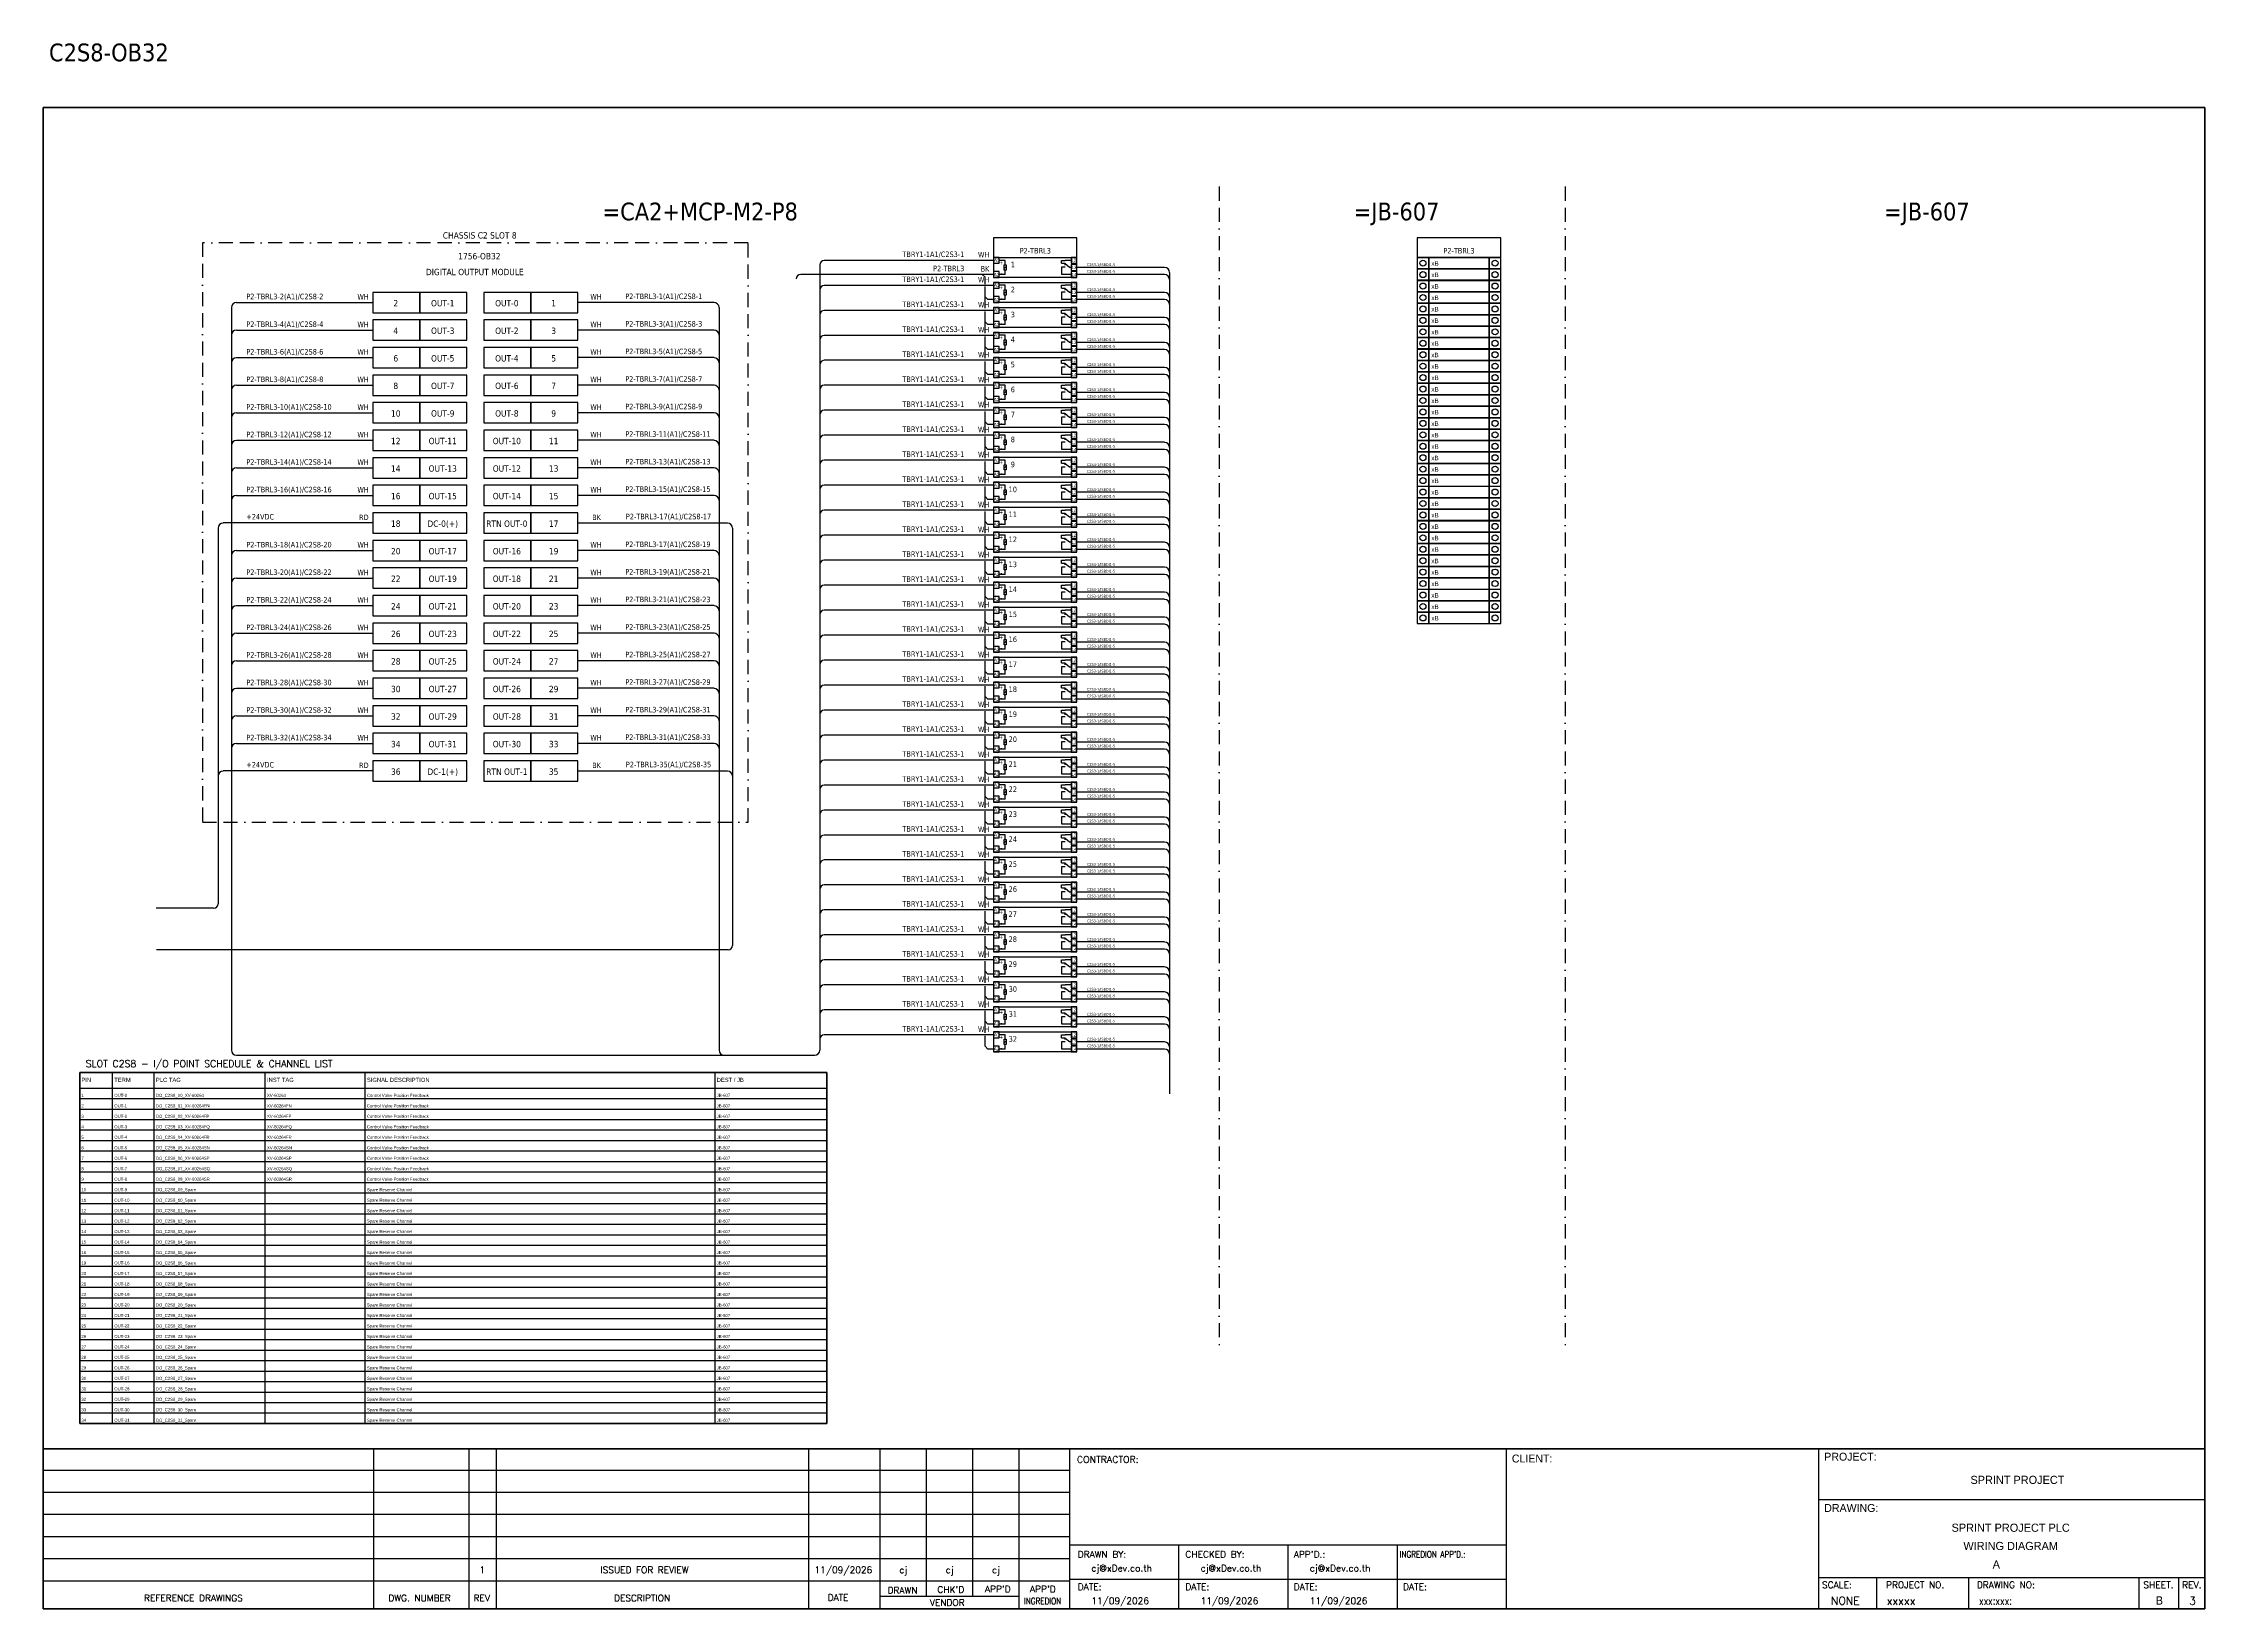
# Model space of a CAD drawing. Header units: millimetres. Extents: x 0 to 54213, y -3004 to 2820.
# Drawn here: x 33546 to 37440, y -3004 to -184 of the extents above; entities that cross this region are included whole.
import ezdxf
from ezdxf.enums import TextEntityAlignment as Align

# ---------------------------------------------------------------- set-up
doc = ezdxf.new("R2010")
doc.units = ezdxf.units.MM
doc.linetypes.add('BORDERX2', pattern=[88.9, 25.4, -12.7, 25.4, -12.7, 0, -12.7])
for name, color, linetype in [('GT_1', 9, 'Continuous'), ('HELPPOINT', 7, 'Continuous'), ('MEMBER', 7, 'Continuous'), ('x01001-FrameArea', 2, 'BORDERX2')]:
    doc.layers.add(name, color=color, linetype=linetype)
doc.layers.add('IE-EQUIP', color=253, linetype='Continuous', lineweight=25)
doc.layers.add('IE-WIRE', color=7, linetype='Continuous', lineweight=25)
doc.styles.add('HTX11', font='O8111901')
doc.styles.add('ROMANS', font='romans.shx', dxfattribs={"width": 0.85, "height": 25})
doc.styles.get("Standard").update_dxf_attribs({"font": 'arial.ttf'})
doc.styles.add('Tahoma', font='')
doc.styles.get('Tahoma').set_extended_font_data('Tahoma')

# ---------------------------------------------------------------- blocks, each defined once
blk = doc.blocks.new('xTermSingleLayer7')
at = {"color": 7, "ltscale": 25.4}
for points in [[(0, -537), (537, -537), (537, 0), (0, 0)], [(537, -537), (3378, -537), (3378, 0), (537, 0)], [(3378, -537), (3915, -537), (3915, 0), (3378, 0)]]:
    blk.add_lwpolyline(points, close=True, dxfattribs=at)
for centre in [(268, -268), (3647, -268)]:
    blk.add_circle(centre, 141, dxfattribs=at)
blk.add_attdef('TERMINAL_B', (661, -387), '', height=212)
blk = doc.blocks.new('xRY-SPDT-12')
at = {"color": 1, "ltscale": 25.4}
for p, q in [((0, 0), (0, -10.5)), ((10.4, 0), (0, 0)), ((0, 0), (150.3, 0)), ((0, 0), (0, -36)), ((10.4, -10.5), (10.4, 0)), ((140, 0), (140, -10.5)), ((150.3, 0), (140, 0)), ((150.3, -36), (150.3, 0)), ((150.3, -10.5), (150.3, 0)), ((150.3, -36), (150.3, 0)), ((0, -10.5), (10.4, -10.5)), ((0, -25.5), (0, -36)), ((10.4, -25.5), (0, -25.5)), ((0, -36), (10.4, -36)), ((150.3, -36), (0, -36)), ((20.7, -5.2), (10.4, -5.2)), ((10.4, -36), (10.4, -25.5)), ((20.7, -30.8), (10.4, -30.8)), ((22.8, -16.3), (19.4, -19.7)), ((20.7, -13.3), (20.7, -5.2)), ((20.7, -30.8), (20.7, -22.7)), ((122.2, -10.4), (122.2, -5.2)), ((122.2, -5.2), (128.9, -5.2)), ((122.2, -10.4), (128.9, -10.4)), ((123.2, -30.8), (123.2, -17)), ((123.2, -17), (128.9, -17)), ((140, -30.8), (123.2, -30.8)), ((140, -5.2), (128.9, -5.2)), ((128.9, -13.8), (128.9, -10.4)), ((136.9, -18), (128.9, -11.6)), ((140, -18), (136.9, -18)), ((140, -10.5), (150.3, -10.5)), ((140, -12.8), (140, -23.3)), ((150.3, -12.8), (140, -12.8)), ((140, -23.3), (150.3, -23.3)), ((140, -25.5), (140, -36)), ((150.3, -25.5), (140, -25.5)), ((140, -36), (150.3, -36)), ((150.3, -23.3), (150.3, -12.8)), ((150.3, -36), (150.3, -25.5))]:
    blk.add_line(p, q, dxfattribs=at)
blk.add_lwpolyline([(22.8, -22.7), (19.4, -22.7), (19.4, -13.3), (22.8, -13.3)], close=True, dxfattribs=at)
at = {"color": 1}
for s, p in [('A2', (5.4, -30.9)), ('A1', (5.8, -5)), ('12', (144.4, -5.3)), ('13', (144.8, -17.9)), ('14', (145, -30.8))]:
    blk.add_text(s, height=5.91, dxfattribs=at).set_placement(p, align=Align.MIDDLE_CENTER)
at = {"color": 1, "style": 'Tahoma'}
for s, p in [('+', (13.9, -9.3)), ('+', (13.9, -9.3)), ('-', (13.9, -28.2))]:
    blk.add_text(s, height=6.84, dxfattribs=at).set_placement(p, align=Align.MIDDLE_CENTER)
blk = doc.blocks.new('*U63')
at = {"layer": 'x01001-FrameArea'}
blk.add_blockref('xRY-SPDT-12', (-75.2, 18), dxfattribs=at)
blk = doc.blocks.new('*U62')
at = {"layer": 'x01001-FrameArea', "color": 0, "linetype": 'ByBlock', "lineweight": -2, "transparency": 16777216}
for p in [(0, 0), (0, -45), (0, -90), (0, -135), (0, -180), (0, -225), (0, -270), (0, -315), (0, -360), (0, -405), (0, -450), (0, -495), (0, -540), (0, -585), (0, -630), (0, -675), (0, -720), (0, -765), (0, -810), (0, -855), (0, -900), (0, -945), (0, -990), (0, -1035), (0, -1080), (0, -1125), (0, -1170), (0, -1215), (0, -1260), (0, -1305), (0, -1350), (0, -1395)]:
    blk.add_blockref('*U63', p, dxfattribs=at)
blk = doc.blocks.new('*U66')
at = {"color": 4, "style": 'Tahoma'}
for s, height, p in [('TBRY1-1A1/C2S3-1', 9.949, (36.2, -4.1)), ('WH', 9.95, (81.3, -4.8))]:
    blk.add_text(s, height=height, dxfattribs=at).set_placement(p, align=Align.RIGHT)
blk = doc.blocks.new('*U65')
at = {"layer": 'x01001-FrameArea', "color": 0, "linetype": 'ByBlock', "lineweight": -2, "transparency": 16777216}
for p in [(0, 0), (0, -45), (0, -90), (0, -135), (0, -180), (0, -225), (0, -270), (0, -315), (0, -360), (0, -405), (0, -450), (0, -495), (0, -540), (0, -585), (0, -630), (0, -675), (0, -720), (0, -765), (0, -810), (0, -855), (0, -900), (0, -945), (0, -990), (0, -1035), (0, -1080), (0, -1125), (0, -1170), (0, -1215), (0, -1260), (0, -1305), (0, -1350), (0, -1395)]:
    blk.add_blockref('*U66', p, dxfattribs=at)
blk = doc.blocks.new('*U68')
at = {"layer": 'IE-WIRE', "color": 4, "ltscale": 25.4}
for p, q in [((74.2, 7.2), (-83.4, 7.2)), ((74.2, -5.6), (-83.4, -5.6))]:
    blk.add_line(p, q, dxfattribs=at)
for centre in [(74.2, -2), (74.2, -14.8)]:
    blk.add_arc(centre, 9.17, 0, 90, dxfattribs=at)
at = {"color": 4, "style": 'Tahoma'}
for p in [(-65.4, 9.6), (-65.4, -2.4)]:
    blk.add_text('C2S3-1/ISBDI1-5', height=4.974, dxfattribs=at).set_placement(p)
blk = doc.blocks.new('*U67')
at = {"layer": 'x01001-FrameArea', "color": 0, "linetype": 'ByBlock', "lineweight": -2, "transparency": 16777216}
for p in [(0, 0), (0, -45), (0, -90), (0, -135), (0, -180), (0, -225), (0, -270), (0, -315), (0, -360), (0, -405), (0, -450), (0, -495), (0, -540), (0, -585), (0, -630), (0, -675), (0, -720), (0, -765), (0, -810), (0, -855), (0, -900), (0, -945), (0, -990), (0, -1035), (0, -1080), (0, -1125), (0, -1170), (0, -1215), (0, -1260), (0, -1305), (0, -1350), (0, -1395)]:
    blk.add_blockref('*U68', p, dxfattribs=at)

msp = doc.modelspace()

# ---------------------------------------------------------------- linework, layer by layer
for p, q in [((35237.7, -601), (35242.7, -606)), ((35242.7, -618.5), (35242.7, -606)), ((35242.7, -661.7), (35242.7, -622.5)), ((35247.7, -646), (35242.7, -641)), ((35258.1, -646), (35247.7, -646)), ((35242.7, -706.7), (35242.7, -667.5)), ((35247.7, -691), (35242.7, -686)), ((35258.1, -691), (35247.7, -691)), ((35242.7, -751.7), (35242.7, -712.5)), ((35247.7, -736), (35242.7, -731)), ((35258.1, -736), (35247.7, -736)), ((35242.7, -796.7), (35242.7, -757.5)), ((35247.7, -781), (35242.7, -776)), ((35242.7, -841.7), (35242.7, -802.5)), ((35258.1, -781), (35247.7, -781)), ((35247.7, -826), (35242.7, -821)), ((35242.7, -886.7), (35242.7, -847.5)), ((35258.1, -826), (35247.7, -826)), ((35247.7, -871), (35242.7, -866)), ((35242.7, -931.7), (35242.7, -892.5)), ((35258.1, -871), (35247.7, -871)), ((35247.7, -916), (35242.7, -911)), ((35258.1, -916), (35247.7, -916)), ((35242.7, -976.7), (35242.7, -937.5)), ((35247.7, -961), (35242.7, -956)), ((35258.1, -961), (35247.7, -961)), ((35242.7, -1021.7), (35242.7, -982.5)), ((35247.7, -1006), (35242.7, -1001)), ((35258.1, -1006), (35247.7, -1006)), ((35242.7, -1066.7), (35242.7, -1027.5)), ((35247.7, -1051), (35242.7, -1046)), ((35258.1, -1051), (35247.7, -1051)), ((35242.7, -1111.7), (35242.7, -1072.5)), ((35247.7, -1096), (35242.7, -1091)), ((35242.7, -1156.7), (35242.7, -1117.5)), ((35258.1, -1096), (35247.7, -1096)), ((35247.7, -1141), (35242.7, -1136)), ((35242.7, -1201.7), (35242.7, -1162.5)), ((35258.1, -1141), (35247.7, -1141)), ((35247.7, -1186), (35242.7, -1181)), ((35258.1, -1186), (35247.7, -1186)), ((35242.7, -1246.7), (35242.7, -1207.5)), ((35247.7, -1231), (35242.7, -1226)), ((35258.1, -1231), (35247.7, -1231)), ((35242.7, -1291.7), (35242.7, -1252.5)), ((35247.7, -1276), (35242.7, -1271)), ((35258.1, -1276), (35247.7, -1276)), ((35242.7, -1336.7), (35242.7, -1297.5)), ((35247.7, -1321), (35242.7, -1316)), ((35258.1, -1321), (35247.7, -1321)), ((35242.7, -1381.7), (35242.7, -1342.5)), ((35247.7, -1366), (35242.7, -1361)), ((35242.7, -1426.7), (35242.7, -1387.5)), ((35258.1, -1366), (35247.7, -1366)), ((35247.7, -1411), (35242.7, -1406)), ((35242.7, -1471.7), (35242.7, -1432.5)), ((35258.1, -1411), (35247.7, -1411)), ((35247.7, -1456), (35242.7, -1451)), ((35242.7, -1516.7), (35242.7, -1477.5)), ((35258.1, -1456), (35247.7, -1456)), ((35247.7, -1501), (35242.7, -1496)), ((35258.1, -1501), (35247.7, -1501)), ((35242.7, -1561.7), (35242.7, -1522.5)), ((35247.7, -1546), (35242.7, -1541)), ((35258.1, -1546), (35247.7, -1546)), ((35242.7, -1606.7), (35242.7, -1567.5)), ((35247.7, -1591), (35242.7, -1586)), ((35258.1, -1591), (35247.7, -1591)), ((35242.7, -1651.7), (35242.7, -1612.5)), ((35247.7, -1636), (35242.7, -1631)), ((35242.7, -1696.7), (35242.7, -1657.5)), ((35258.1, -1636), (35247.7, -1636)), ((35247.7, -1681), (35242.7, -1676)), ((35242.7, -1741.7), (35242.7, -1702.5)), ((35258.1, -1681), (35247.7, -1681)), ((35247.7, -1726), (35242.7, -1721)), ((35242.7, -1786.7), (35242.7, -1747.5)), ((35258.1, -1726), (35247.7, -1726)), ((35247.7, -1771), (35242.7, -1766)), ((35258.1, -1771), (35247.7, -1771)), ((35242.7, -1831.7), (35242.7, -1792.5)), ((35247.7, -1816), (35242.7, -1811)), ((35258.1, -1816), (35247.7, -1816)), ((35242.7, -1876.7), (35242.7, -1837.5)), ((35247.7, -1861), (35242.7, -1856)), ((35258.1, -1861), (35247.7, -1861)), ((35242.7, -1921.7), (35242.7, -1882.5)), ((35247.7, -1906), (35242.7, -1901)), ((35258.1, -1906), (35247.7, -1906)), ((35242.7, -1966.7), (35242.7, -1927.5)), ((35247.7, -1951), (35242.7, -1946)), ((35242.7, -1991), (35242.7, -1972.5)), ((35258.1, -1951), (35247.7, -1951)), ((35247.7, -1996), (35242.7, -1991)), ((35258.1, -1996), (35247.7, -1996))]:
    msp.add_line(p, q)
at = {"color": 1, "ltscale": 25.4}
for p, q in [((34139.8, -1048.5), (33870.4, -1048.5)), ((33861.3, -1057.7), (33861.3, -1734.2))]:
    msp.add_line(p, q, dxfattribs=at)
at = {"color": 7}
for p, q in [((33671.4, -2670.4), (33671.4, -2038.3)), ((33746.4, -2670.4), (33746.4, -2038.3)), ((33946.4, -2670.4), (33946.4, -2038.3)), ((34126.4, -2670.4), (34126.4, -2038.3)), ((34756.4, -2670.4), (34756.4, -2038.3)), ((33612.1, -2066.3), (34957.9, -2066.3))]:
    msp.add_line(p, q, dxfattribs=at)
at = {"color": 8}
for p, q in [((33612.1, -2085.2), (34957.9, -2085.2)), ((33612.1, -2104.1), (34957.9, -2104.1)), ((33612.1, -2122.9), (34957.9, -2122.9)), ((33612.1, -2141.8), (34957.9, -2141.8)), ((33612.1, -2160.7), (34957.9, -2160.7)), ((33612.1, -2179.6), (34957.9, -2179.6)), ((33612.1, -2198.5), (34957.9, -2198.5)), ((33612.1, -2217.3), (34957.9, -2217.3)), ((33612.1, -2236.2), (34957.9, -2236.2)), ((33612.1, -2255.1), (34957.9, -2255.1)), ((33612.1, -2274), (34957.9, -2274)), ((33612.1, -2292.9), (34957.9, -2292.9)), ((33612.1, -2311.7), (34957.9, -2311.7)), ((33612.1, -2330.6), (34957.9, -2330.6)), ((33612.1, -2349.5), (34957.9, -2349.5)), ((33612.1, -2368.4), (34957.9, -2368.4)), ((33612.1, -2387.2), (34957.9, -2387.2)), ((33612.1, -2406.1), (34957.9, -2406.1)), ((33612.1, -2425), (34957.9, -2425)), ((33612.1, -2443.9), (34957.9, -2443.9)), ((33612.1, -2462.8), (34957.9, -2462.8)), ((33612.1, -2481.6), (34957.9, -2481.6)), ((33612.1, -2500.5), (34957.9, -2500.5)), ((33612.1, -2519.4), (34957.9, -2519.4)), ((33612.1, -2538.3), (34957.9, -2538.3)), ((33612.1, -2557.1), (34957.9, -2557.1)), ((33612.1, -2576), (34957.9, -2576)), ((33612.1, -2594.9), (34957.9, -2594.9)), ((33612.1, -2613.8), (34957.9, -2613.8)), ((33612.1, -2632.7), (34957.9, -2632.7)), ((33612.1, -2651.5), (34957.9, -2651.5))]:
    msp.add_line(p, q, dxfattribs=at)
at = {"color": 4}
for p, q in [((36848.7, -2948.1), (36848.7, -3004.2)), ((37014, -2948.1), (37014, -3004.2))]:
    msp.add_line(p, q, dxfattribs=at)
at = {"color": 4, "ltscale": 0.5}
for p, q in [((37321.1, -2948.1), (37321.1, -3004.2)), ((37321.1, -2948.1), (37321.1, -3004.2)), ((37392.3, -2948.1), (37392.3, -3004.2)), ((37392.3, -2948.1), (37392.3, -3004.2))]:
    msp.add_line(p, q, dxfattribs=at)
at = {"color": 4, "ltscale": 25.4}
for points in [[(35258.1, -570.2), (35408.4, -570.2), (35408.4, -535), (35258.1, -535)], [(36021.3, -570.2), (36171.6, -570.2), (36171.6, -535), (36021.3, -535)]]:
    msp.add_lwpolyline(points, close=True, dxfattribs=at)
msp.add_lwpolyline([(33612.1, -2038.3), (34957.9, -2038.3), (34957.9, -2670.4), (33612.1, -2670.4)], close=True)
at = {"color": 7}
msp.add_lwpolyline([(33612.1, -2670.4), (34957.9, -2670.4), (34957.9, -2038.3), (33612.1, -2038.3), (33612.1, -2670.4)], dxfattribs=at)
at = {"color": 1, "ltscale": 25.4}
msp.add_arc((33870.4, -1057.7), 9.14, 90, 180, dxfattribs=at)
at = {"layer": 'GT_1', "color": 4}
for p, q in [((34141.8, -3004.2), (34141.8, -2716.1)), ((34313.7, -3004.2), (34313.7, -2716.1)), ((34362.9, -3004.2), (34362.9, -2716.1)), ((34925.5, -3004.2), (34925.5, -2716.1)), ((35053.8, -3004.2), (35053.8, -2716.1)), ((35137.4, -2982.4), (35137.4, -2716.1)), ((35220.9, -2982.4), (35220.9, -2716)), ((35304.2, -3004.2), (35304.2, -2716.1)), ((35395.2, -3004.2), (35395.2, -2716.1)), ((36182.2, -3004.2), (36182.2, -2716.1)), ((36744.5, -3004.2), (36744.5, -2716.1)), ((36744.5, -3004.2), (36744.5, -2716.1)), ((36744.5, -3004.2), (36744.5, -2716.1)), ((35395.2, -2754.9), (33546.4, -2754.9)), ((35395.2, -2794.7), (33546.4, -2794.7)), ((35395.2, -2834.6), (33546.4, -2834.6)), ((35395.2, -2874.6), (33546.4, -2874.6)), ((35395.2, -2914.5), (33546.4, -2914.5)), ((36182.2, -2889.9), (35395.2, -2889.9)), ((35592, -3004.2), (35592, -2889.9)), ((35788.7, -3004.2), (35788.7, -2889.9)), ((35985.5, -3004.2), (35985.5, -2889.9)), ((35395.1, -2954.4), (33546.4, -2954.4)), ((36182.2, -2951.3), (35395.2, -2951.3)), ((36744.5, -2948.1), (37439.7, -2948.1)), ((35304.2, -2982.4), (35053.8, -2982.4))]:
    msp.add_line(p, q, dxfattribs=at)
at = {"layer": 'HELPPOINT', "color": 4, "lineweight": 35}
for p, q in [((33546.4, -3004.2), (33546.4, -300)), ((33546.4, -300), (37439.7, -300)), ((33546.4, -3004.2), (33546.4, -300)), ((33546.4, -300), (37439.7, -300)), ((37439.7, -300), (37439.7, -3004.2)), ((37439.7, -300), (37439.7, -3004.2)), ((37439.7, -3004.2), (33546.4, -3004.2)), ((37439.7, -3004.2), (33546.4, -3004.2))]:
    msp.add_line(p, q, dxfattribs=at)
at = {"layer": 'HELPPOINT', "color": 4}
for p, q in [((36744.5, -2807.6), (37439.7, -2807.6)), ((36744.5, -2807.6), (37439.7, -2807.6)), ((36744.5, -2948.1), (37439.7, -2948.1))]:
    msp.add_line(p, q, dxfattribs=at)
at = {"layer": 'IE-EQUIP', "linetype": 'Continuous', "ltscale": 25.4}
for points in [[(34139.8, -669.8), (34224.5, -669.8), (34224.5, -633.1), (34139.8, -633.1)], [(34224.5, -669.8), (34309.1, -669.8), (34309.1, -633.1), (34224.5, -633.1)], [(34340, -669.8), (34424.6, -669.8), (34424.6, -633.1), (34340, -633.1)], [(34424.6, -669.8), (34509.3, -669.8), (34509.3, -633.1), (34424.6, -633.1)], [(34139.8, -719.4), (34224.5, -719.4), (34224.5, -682.7), (34139.8, -682.7)], [(34224.5, -719.4), (34309.1, -719.4), (34309.1, -682.7), (34224.5, -682.7)], [(34340, -719.4), (34424.6, -719.4), (34424.6, -682.7), (34340, -682.7)], [(34424.6, -719.4), (34509.3, -719.4), (34509.3, -682.7), (34424.6, -682.7)], [(34139.8, -769.1), (34224.5, -769.1), (34224.5, -732.4), (34139.8, -732.4)], [(34224.5, -769.1), (34309.1, -769.1), (34309.1, -732.4), (34224.5, -732.4)], [(34340, -769.1), (34424.6, -769.1), (34424.6, -732.4), (34340, -732.4)], [(34424.6, -769.1), (34509.3, -769.1), (34509.3, -732.4), (34424.6, -732.4)], [(34139.8, -818.7), (34224.5, -818.7), (34224.5, -782), (34139.8, -782)], [(34224.5, -818.7), (34309.1, -818.7), (34309.1, -782), (34224.5, -782)], [(34340, -818.7), (34424.6, -818.7), (34424.6, -782), (34340, -782)], [(34424.6, -818.7), (34509.3, -818.7), (34509.3, -782), (34424.6, -782)], [(34139.8, -868.3), (34224.5, -868.3), (34224.5, -831.6), (34139.8, -831.6)], [(34224.5, -868.3), (34309.1, -868.3), (34309.1, -831.6), (34224.5, -831.6)], [(34340, -868.3), (34424.6, -868.3), (34424.6, -831.6), (34340, -831.6)], [(34424.6, -868.3), (34509.3, -868.3), (34509.3, -831.6), (34424.6, -831.6)], [(34139.8, -918), (34224.5, -918), (34224.5, -881.3), (34139.8, -881.3)], [(34224.5, -918), (34309.1, -918), (34309.1, -881.3), (34224.5, -881.3)], [(34340, -918), (34424.6, -918), (34424.6, -881.3), (34340, -881.3)], [(34424.6, -918), (34509.3, -918), (34509.3, -881.3), (34424.6, -881.3)], [(34139.8, -967.6), (34224.5, -967.6), (34224.5, -930.9), (34139.8, -930.9)], [(34224.5, -967.6), (34309.1, -967.6), (34309.1, -930.9), (34224.5, -930.9)], [(34340, -967.6), (34424.6, -967.6), (34424.6, -930.9), (34340, -930.9)], [(34424.6, -967.6), (34509.3, -967.6), (34509.3, -930.9), (34424.6, -930.9)], [(34139.8, -1017.2), (34224.5, -1017.2), (34224.5, -980.5), (34139.8, -980.5)], [(34224.5, -1017.2), (34309.1, -1017.2), (34309.1, -980.5), (34224.5, -980.5)], [(34340, -1017.2), (34424.6, -1017.2), (34424.6, -980.5), (34340, -980.5)], [(34424.6, -1017.2), (34509.3, -1017.2), (34509.3, -980.5), (34424.6, -980.5)], [(34139.8, -1066.9), (34224.5, -1066.9), (34224.5, -1030.2), (34139.8, -1030.2)], [(34224.5, -1066.9), (34309.1, -1066.9), (34309.1, -1030.2), (34224.5, -1030.2)], [(34340, -1066.9), (34424.6, -1066.9), (34424.6, -1030.2), (34340, -1030.2)], [(34424.6, -1066.9), (34509.3, -1066.9), (34509.3, -1030.2), (34424.6, -1030.2)], [(34139.8, -1116.5), (34224.5, -1116.5), (34224.5, -1079.8), (34139.8, -1079.8)], [(34224.5, -1116.5), (34309.1, -1116.5), (34309.1, -1079.8), (34224.5, -1079.8)], [(34340, -1116.5), (34424.6, -1116.5), (34424.6, -1079.8), (34340, -1079.8)], [(34424.6, -1116.5), (34509.3, -1116.5), (34509.3, -1079.8), (34424.6, -1079.8)], [(34139.8, -1166.1), (34224.5, -1166.1), (34224.5, -1129.4), (34139.8, -1129.4)], [(34224.5, -1166.1), (34309.1, -1166.1), (34309.1, -1129.4), (34224.5, -1129.4)], [(34340, -1166.1), (34424.6, -1166.1), (34424.6, -1129.4), (34340, -1129.4)], [(34424.6, -1166.1), (34509.3, -1166.1), (34509.3, -1129.4), (34424.6, -1129.4)], [(34139.8, -1215.8), (34224.5, -1215.8), (34224.5, -1179.1), (34139.8, -1179.1)], [(34224.5, -1215.8), (34309.1, -1215.8), (34309.1, -1179.1), (34224.5, -1179.1)], [(34340, -1215.8), (34424.6, -1215.8), (34424.6, -1179.1), (34340, -1179.1)], [(34424.6, -1215.8), (34509.3, -1215.8), (34509.3, -1179.1), (34424.6, -1179.1)], [(34139.8, -1265.4), (34224.5, -1265.4), (34224.5, -1228.7), (34139.8, -1228.7)], [(34224.5, -1265.4), (34309.1, -1265.4), (34309.1, -1228.7), (34224.5, -1228.7)], [(34340, -1265.4), (34424.6, -1265.4), (34424.6, -1228.7), (34340, -1228.7)], [(34424.6, -1265.4), (34509.3, -1265.4), (34509.3, -1228.7), (34424.6, -1228.7)], [(34139.8, -1315), (34224.5, -1315), (34224.5, -1278.3), (34139.8, -1278.3)], [(34224.5, -1315), (34309.1, -1315), (34309.1, -1278.3), (34224.5, -1278.3)], [(34340, -1315), (34424.6, -1315), (34424.6, -1278.3), (34340, -1278.3)], [(34424.6, -1315), (34509.3, -1315), (34509.3, -1278.3), (34424.6, -1278.3)], [(34139.8, -1364.7), (34224.5, -1364.7), (34224.5, -1328), (34139.8, -1328)], [(34224.5, -1364.7), (34309.1, -1364.7), (34309.1, -1328), (34224.5, -1328)], [(34340, -1364.7), (34424.6, -1364.7), (34424.6, -1328), (34340, -1328)], [(34424.6, -1364.7), (34509.3, -1364.7), (34509.3, -1328), (34424.6, -1328)], [(34139.8, -1414.3), (34224.5, -1414.3), (34224.5, -1377.6), (34139.8, -1377.6)], [(34224.5, -1414.3), (34309.1, -1414.3), (34309.1, -1377.6), (34224.5, -1377.6)], [(34340, -1414.3), (34424.6, -1414.3), (34424.6, -1377.6), (34340, -1377.6)], [(34424.6, -1414.3), (34509.3, -1414.3), (34509.3, -1377.6), (34424.6, -1377.6)], [(34139.8, -1463.9), (34224.5, -1463.9), (34224.5, -1427.2), (34139.8, -1427.2)], [(34224.5, -1463.9), (34309.1, -1463.9), (34309.1, -1427.2), (34224.5, -1427.2)], [(34340, -1463.9), (34424.6, -1463.9), (34424.6, -1427.2), (34340, -1427.2)], [(34424.6, -1463.9), (34509.3, -1463.9), (34509.3, -1427.2), (34424.6, -1427.2)], [(34139.8, -1513.6), (34224.5, -1513.6), (34224.5, -1476.9), (34139.8, -1476.9)], [(34224.5, -1513.6), (34309.1, -1513.6), (34309.1, -1476.9), (34224.5, -1476.9)], [(34340, -1513.6), (34424.6, -1513.6), (34424.6, -1476.9), (34340, -1476.9)], [(34424.6, -1513.6), (34509.3, -1513.6), (34509.3, -1476.9), (34424.6, -1476.9)]]:
    msp.add_lwpolyline(points, close=True, dxfattribs=at)
at = {"layer": 'IE-WIRE', "color": 4, "ltscale": 25.4}
for p, q in [((34945, -583.5), (34945, -1997.9)), ((35258.1, -575.5), (34953, -575.5)), ((35258.1, -620.5), (34953, -620.5)), ((35575.2, -597.4), (35575.2, -2077)), ((33885.4, -660.6), (33885.4, -1997.9)), ((33894.6, -651.5), (34139.8, -651.5)), ((34754.6, -651.5), (34509.3, -651.5)), ((34763.7, -660.6), (34763.7, -1997.9)), ((35258.1, -665.5), (34953, -665.5)), ((33894.6, -701.1), (34139.8, -701.1)), ((34754.6, -701.1), (34509.3, -701.1)), ((35258.1, -710.5), (34953, -710.5)), ((33894.6, -750.7), (34139.8, -750.7)), ((34754.6, -750.7), (34509.3, -750.7)), ((35258.1, -755.5), (34953, -755.5)), ((33894.6, -800.4), (34139.8, -800.4)), ((34754.6, -800.4), (34509.3, -800.4)), ((35258.1, -800.5), (34953, -800.5)), ((33894.6, -850), (34139.8, -850)), ((34754.6, -850), (34509.3, -850)), ((35258.1, -845.5), (34953, -845.5)), ((35258.1, -890.5), (34953, -890.5)), ((33894.6, -899.6), (34139.8, -899.6)), ((34754.6, -899.6), (34509.3, -899.6)), ((33894.6, -949.3), (34139.8, -949.3)), ((34754.6, -949.3), (34509.3, -949.3)), ((35258.1, -935.5), (34953, -935.5)), ((33894.6, -998.9), (34139.8, -998.9)), ((34754.6, -998.9), (34509.3, -998.9)), ((35258.1, -980.5), (34953, -980.5)), ((35258.1, -1025.5), (34953, -1025.5)), ((35258.1, -1070.5), (34953, -1070.5)), ((33894.6, -1098.2), (34139.8, -1098.2)), ((34754.6, -1098.2), (34509.3, -1098.2)), ((35258.1, -1115.5), (34953, -1115.5)), ((33894.6, -1147.8), (34139.8, -1147.8)), ((34754.6, -1147.8), (34509.3, -1147.8)), ((35258.1, -1160.5), (34953, -1160.5)), ((33894.6, -1197.4), (34139.8, -1197.4)), ((34754.6, -1197.4), (34509.3, -1197.4)), ((35258.1, -1205.5), (34953, -1205.5)), ((33894.6, -1247.1), (34139.8, -1247.1)), ((34754.6, -1247.1), (34509.3, -1247.1)), ((35258.1, -1250.5), (34953, -1250.5)), ((33894.6, -1296.7), (34139.8, -1296.7)), ((34754.6, -1296.7), (34509.3, -1296.7)), ((35258.1, -1295.5), (34953, -1295.5)), ((33894.6, -1346.3), (34139.8, -1346.3)), ((34754.6, -1346.3), (34509.3, -1346.3)), ((35258.1, -1340.5), (34953, -1340.5)), ((33894.6, -1396), (34139.8, -1396)), ((34754.6, -1396), (34509.3, -1396)), ((35258.1, -1385.5), (34953, -1385.5)), ((35258.1, -1430.5), (34953, -1430.5)), ((33894.6, -1445.6), (34139.8, -1445.6)), ((34754.6, -1445.6), (34509.3, -1445.6)), ((35258.1, -1475.5), (34953, -1475.5)), ((35258.1, -1520.5), (34953, -1520.5)), ((35258.1, -1565.5), (34953, -1565.5)), ((35258.1, -1610.5), (34953, -1610.5)), ((35258.1, -1655.5), (34953, -1655.5)), ((35258.1, -1700.5), (34953, -1700.5)), ((35258.1, -1745.5), (34953, -1745.5)), ((35258.1, -1790.5), (34953, -1790.5)), ((35258.1, -1835.5), (34953, -1835.5)), ((35258.1, -1880.5), (34953, -1880.5)), ((35258.1, -1925.5), (34953, -1925.5)), ((35258.1, -1970.5), (34953, -1970.5))]:
    msp.add_line(p, q, dxfattribs=at)
at = {"layer": 'IE-WIRE', "ltscale": 25.4}
msp.add_line((35258.1, -601), (34910.7, -601), dxfattribs=at)
at = {"layer": 'IE-WIRE', "color": 7, "ltscale": 25.4}
for p, q in [((34509.3, -1048.5), (34778.7, -1048.5)), ((34787.8, -1057.7), (34787.8, -1809.3)), ((34509.3, -1495.2), (34778.7, -1495.2)), ((34779.8, -1817.3), (33750.5, -1817.3))]:
    msp.add_line(p, q, dxfattribs=at)
at = {"layer": 'IE-WIRE', "color": 1, "ltscale": 25.4}
for p, q in [((34139.8, -1495.2), (33870.4, -1495.2)), ((33853.3, -1742.2), (33749.8, -1742.2))]:
    msp.add_line(p, q, dxfattribs=at)
at = {"layer": 'IE-WIRE', "color": 4}
msp.add_line((33894.5, -2007), (34935.9, -2007), dxfattribs=at)
at = {"layer": 'IE-WIRE', "color": 4, "ltscale": 25.4}
for centre, radius, start, end in [((34953, -583.5), 8, 90, 180), ((34953, -628.5), 8, 90, 180), ((33894.6, -660.6), 9.17, 90, 180), ((34754.6, -660.6), 9.17, 0, 90), ((34953, -673.5), 8, 90, 180), ((33894.6, -710.3), 9.17, 90, 180), ((34754.6, -710.3), 9.17, 0, 90), ((34953, -718.5), 8, 90, 180), ((33894.6, -759.9), 9.17, 90, 180), ((34754.6, -759.9), 9.17, 0, 90), ((34953, -763.5), 8, 90, 180), ((33894.6, -809.5), 9.17, 90, 180), ((34754.6, -809.5), 9.17, 0, 90), ((34953, -808.5), 8, 90, 180), ((33894.6, -859.2), 9.17, 90, 180), ((34754.6, -859.2), 9.17, 0, 90), ((34953, -853.5), 8, 90, 180), ((34953, -898.5), 8, 90, 180), ((33894.6, -908.8), 9.17, 90, 180), ((34754.6, -908.8), 9.17, 0, 90), ((33894.6, -958.4), 9.17, 90, 180), ((34754.6, -958.4), 9.17, 0, 90), ((34953, -943.5), 8, 90, 180), ((33894.6, -1008.1), 9.17, 90, 180), ((34754.6, -1008.1), 9.17, 0, 90), ((34953, -988.5), 8, 90, 180), ((34953, -1033.5), 8, 90, 180), ((34953, -1078.5), 8, 90, 180), ((33894.6, -1107.3), 9.17, 90, 180), ((34754.6, -1107.3), 9.17, 0, 90), ((34953, -1123.5), 8, 90, 180), ((33894.6, -1157), 9.17, 90, 180), ((34754.6, -1157), 9.17, 0, 90), ((34953, -1168.5), 8, 90, 180), ((33894.6, -1206.6), 9.17, 90, 180), ((34754.6, -1206.6), 9.17, 0, 90), ((34953, -1213.5), 8, 90, 180), ((33894.6, -1256.2), 9.17, 90, 180), ((34754.6, -1256.2), 9.17, 0, 90), ((34953, -1258.5), 8, 90, 180), ((33894.6, -1305.9), 9.17, 90, 180), ((34754.6, -1305.9), 9.17, 0, 90), ((34953, -1303.5), 8, 90, 180), ((33894.6, -1355.5), 9.17, 90, 180), ((34754.6, -1355.5), 9.17, 0, 90), ((34953, -1348.5), 8, 90, 180), ((33894.6, -1405.1), 9.17, 90, 180), ((34754.6, -1405.1), 9.17, 0, 90), ((34953, -1393.5), 8, 90, 180), ((34953, -1438.5), 8, 90, 180), ((33894.6, -1454.8), 9.17, 90, 180), ((34754.6, -1454.8), 9.17, 0, 90), ((34953, -1483.5), 8, 90, 180), ((34953, -1528.5), 8, 90, 180), ((34953, -1573.5), 8, 90, 180), ((34953, -1618.5), 8, 90, 180), ((34953, -1663.5), 8, 90, 180), ((34953, -1708.5), 8, 90, 180), ((34953, -1753.5), 8, 90, 180), ((34953, -1798.5), 8, 90, 180), ((34953, -1843.5), 8, 90, 180), ((34953, -1888.5), 8, 90, 180), ((34953, -1933.5), 8, 90, 180), ((34953, -1978.5), 8, 90, 180)]:
    msp.add_arc(centre, radius, start, end, dxfattribs=at)
at = {"layer": 'IE-WIRE', "ltscale": 25.4}
msp.add_arc((34910.7, -609), 8, 90, 180, dxfattribs=at)
at = {"layer": 'IE-WIRE', "color": 7, "ltscale": 25.4}
for centre, radius, start, end in [((34778.7, -1057.7), 9.14, 0, 90), ((34778.7, -1504.4), 9.14, 0, 90), ((34779.8, -1809.3), 8, 270, 0)]:
    msp.add_arc(centre, radius, start, end, dxfattribs=at)
at = {"layer": 'IE-WIRE', "color": 1, "ltscale": 25.4}
for centre, radius, start, end in [((33870.4, -1504.4), 9.14, 90, 180), ((33853.3, -1734.2), 8, 270, 0)]:
    msp.add_arc(centre, radius, start, end, dxfattribs=at)
at = {"layer": 'IE-WIRE', "color": 4}
for centre, start, end in [((33894.5, -1997.9), 180, 270), ((34772.9, -1997.9), 180, 270), ((34935.9, -1997.9), 270, 0)]:
    msp.add_arc(centre, 9.14, start, end, dxfattribs=at)
at = {"layer": 'MEMBER', "color": 4, "lineweight": 35}
msp.add_line((33546.4, -2716.1), (37439.7, -2716.1), dxfattribs=at)
msp.add_line((33546.4, -2716.1), (37439.7, -2716.1), dxfattribs=at)
at = {"layer": 'MEMBER', "color": 4}
for p, q in [((36744.5, -2807.6), (37439.7, -2807.6)), ((36744.5, -2807.6), (37439.7, -2807.6)), ((36744.5, -2948.1), (37439.7, -2948.1)), ((36744.5, -2948.1), (37439.7, -2948.1))]:
    msp.add_line(p, q, dxfattribs=at)
at = {"layer": 'x01001-FrameArea'}
for p, q in [((35664.6, -442.7), (35664.6, -2529.2)), ((36287.7, -442.7), (36287.7, -2529.2))]:
    msp.add_line(p, q, dxfattribs=at)
msp.add_lwpolyline([(33833.1, -1587.6), (34816.1, -1587.6), (34816.1, -543.7), (33833.1, -543.7)], close=True, dxfattribs=at)

# ---------------------------------------------------------------- block references
at = {"xscale": 0.0384, "yscale": 0.0384, "zscale": 0.0384}
for p in [(36021.3, -570.2), (36021.3, -590.8), (36021.3, -611.4), (36021.3, -632.1), (36021.3, -652.7), (36021.3, -673.3), (36021.3, -693.9), (36021.3, -714.5), (36021.3, -735.1), (36021.3, -755.7), (36021.3, -776.3), (36021.3, -796.9), (36021.3, -817.6), (36021.3, -838.2), (36021.3, -858.8), (36021.3, -879.4), (36021.3, -900), (36021.3, -920.6), (36021.3, -941.2), (36021.3, -961.8), (36021.3, -982.5), (36021.3, -1003.1), (36021.3, -1023.7), (36021.3, -1044.3), (36021.3, -1064.9), (36021.3, -1085.5), (36021.3, -1106.1), (36021.3, -1126.7), (36021.3, -1147.3), (36021.3, -1168), (36021.3, -1188.6), (36021.3, -1209.2)]:
    msp.add_blockref('xTermSingleLayer7', p, dxfattribs=at).add_auto_attribs({'TERMINAL_B': 'xB'})
at = {"layer": 'x01001-FrameArea'}
for name, p in [('*U65', (35169.2, -565.4)), ('*U62', (35333.3, -588.2)), ('*U67', (35491.8, -595.4))]:
    msp.add_blockref(name, p, dxfattribs=at)

# ---------------------------------------------------------------- texts
at = {"color": 2, "style": 'Tahoma'}
msp.add_text('C2S8-OB32', height=32, dxfattribs=at).set_placement((33556.8, -216.9))
for s, height, p in [('=CA2+MCP-M2-P8', 32, (34729.8, -487.4)), ('=JB-607', 32, (35984.1, -487.4)), ('=JB-607', 32, (36939.2, -487.4)), ('CHASSIS C2 SLOT 8', 11.441, (34332.6, -530.4)), ('1756-OB32', 11.44, (34332, -567.9)), ('DIGITAL OUTPUT MODULE', 11.441, (34323.8, -596.4)), ('2', 11.4, (34181.4, -652.6)), ('OUT-1', 11.44, (34266, -652.6)), ('OUT-0', 11.44, (34381.5, -652.6)), ('1', 11.4, (34465.8, -652.6)), ('4', 11.4, (34181.4, -702.2)), ('OUT-3', 11.44, (34266, -702.2)), ('OUT-2', 11.44, (34381.5, -702.2)), ('3', 11.4, (34465.8, -702.2)), ('6', 11.4, (34181.4, -751.9)), ('OUT-5', 11.44, (34266, -751.9)), ('OUT-4', 11.44, (34381.5, -751.9)), ('5', 11.4, (34465.8, -751.9)), ('8', 11.4, (34181.4, -801.5)), ('OUT-7', 11.44, (34266, -801.5)), ('OUT-6', 11.44, (34381.5, -801.5)), ('7', 11.4, (34465.8, -801.5)), ('10', 11.44, (34181.4, -851.1)), ('OUT-9', 11.44, (34266, -851.1)), ('OUT-8', 11.44, (34381.5, -851.1)), ('9', 11.4, (34465.8, -851.1)), ('12', 11.44, (34181.4, -900.8)), ('OUT-11', 11.44, (34266, -900.8)), ('OUT-10', 11.44, (34381.5, -900.8)), ('11', 11.44, (34465.8, -900.8)), ('14', 11.44, (34181.4, -950.4)), ('OUT-13', 11.44, (34266, -950.4)), ('OUT-12', 11.44, (34381.5, -950.4)), ('13', 11.44, (34465.8, -950.4)), ('16', 11.44, (34181.4, -1000)), ('OUT-15', 11.44, (34266, -1000)), ('OUT-14', 11.44, (34381.5, -1000)), ('15', 11.44, (34465.8, -1000)), ('18', 11.44, (34181.4, -1049.7)), ('DC-0(+)', 11.44, (34266, -1049.7)), ('RTN OUT-0', 11.44, (34381.5, -1049.7)), ('17', 11.44, (34465.8, -1049.7)), ('20', 11.44, (34181.4, -1099.3)), ('OUT-17', 11.44, (34266, -1099.3)), ('OUT-16', 11.44, (34381.5, -1099.3)), ('19', 11.44, (34465.8, -1099.3)), ('22', 11.44, (34181.4, -1148.9)), ('OUT-19', 11.44, (34266, -1148.9)), ('OUT-18', 11.44, (34381.5, -1148.9)), ('21', 11.44, (34465.8, -1148.9)), ('24', 11.44, (34181.4, -1198.6)), ('OUT-21', 11.44, (34266, -1198.6)), ('OUT-20', 11.44, (34381.5, -1198.6)), ('23', 11.44, (34465.8, -1198.6)), ('26', 11.44, (34181.4, -1248.2)), ('OUT-23', 11.44, (34266, -1248.2)), ('OUT-22', 11.44, (34381.5, -1248.2)), ('25', 11.44, (34465.8, -1248.2)), ('28', 11.44, (34181.4, -1297.8)), ('OUT-25', 11.44, (34266, -1297.8)), ('OUT-24', 11.44, (34381.5, -1297.8)), ('27', 11.44, (34465.8, -1297.8)), ('30', 11.44, (34181.4, -1347.5)), ('OUT-27', 11.44, (34266, -1347.5)), ('OUT-26', 11.44, (34381.5, -1347.5)), ('29', 11.44, (34465.8, -1347.5)), ('32', 11.44, (34181.4, -1397.1)), ('OUT-29', 11.44, (34266, -1397.1)), ('OUT-28', 11.44, (34381.5, -1397.1)), ('31', 11.44, (34465.8, -1397.1)), ('34', 11.44, (34181.4, -1446.7)), ('OUT-31', 11.44, (34266, -1446.7)), ('OUT-30', 11.44, (34381.5, -1446.7)), ('33', 11.44, (34465.8, -1446.7)), ('36', 11.44, (34181.4, -1496.4)), ('DC-1(+)', 11.44, (34266, -1496.4)), ('RTN OUT-1', 11.44, (34381.5, -1496.4)), ('35', 11.44, (34465.8, -1496.4))]:
    msp.add_text(s, height=height, dxfattribs=at).set_placement(p, align=Align.MIDDLE_CENTER)
at = {"color": 4, "style": 'Tahoma'}
for s, p in [('1', (35292.8, -583)), ('P2-TBRL3', (35333.3, -558.1)), ('P2-TBRL3', (36096.5, -558.1)), ('2', (35292.8, -628)), ('3', (35292.8, -673)), ('4', (35292.8, -718)), ('5', (35292.8, -763)), ('6', (35292.8, -808)), ('7', (35292.8, -853)), ('8', (35292.8, -898)), ('9', (35292.8, -943)), ('10', (35292.8, -988)), ('11', (35292.8, -1033)), ('12', (35292.8, -1078)), ('13', (35292.8, -1123)), ('14', (35292.8, -1168)), ('15', (35292.8, -1213)), ('16', (35292.8, -1258)), ('17', (35292.8, -1303)), ('18', (35292.8, -1348)), ('19', (35292.8, -1393)), ('20', (35292.8, -1438)), ('21', (35292.8, -1483)), ('22', (35292.8, -1528)), ('23', (35292.8, -1573)), ('24', (35292.8, -1618)), ('25', (35292.8, -1663)), ('26', (35292.8, -1708)), ('27', (35292.8, -1753)), ('28', (35292.8, -1798)), ('29', (35292.8, -1843)), ('30', (35292.8, -1888)), ('31', (35292.8, -1933)), ('32', (35292.8, -1978))]:
    msp.add_text(s, height=9.95, dxfattribs=at).set_placement(p, align=Align.MIDDLE_CENTER)
at = {"style": 'Tahoma'}
for s, p in [('P2-TBRL3', (35205.4, -595)), ('BK', (35250.6, -595.7))]:
    msp.add_text(s, height=9.95, dxfattribs=at).set_placement(p, align=Align.RIGHT)
at = {"color": 4, "style": 'Tahoma'}
for s, height, p in [('P2-TBRL3-2(A1)/C2S8-2', 9.949, (33912.2, -645.5)), ('WH', 9.95, (34112.3, -646.2)), ('WH', 9.95, (34531.8, -646.2)), ('P2-TBRL3-1(A1)/C2S8-1', 9.949, (34594.7, -645.2)), ('P2-TBRL3-4(A1)/C2S8-4', 9.949, (33912.2, -695.5)), ('WH', 9.95, (34112.3, -695.8)), ('WH', 9.95, (34531.8, -695.8)), ('P2-TBRL3-3(A1)/C2S8-3', 9.949, (34594.7, -694.8)), ('P2-TBRL3-6(A1)/C2S8-6', 9.949, (33912.2, -745.1)), ('WH', 9.95, (34112.3, -745.5)), ('WH', 9.95, (34531.8, -745.5)), ('P2-TBRL3-5(A1)/C2S8-5', 9.949, (34594.7, -744.4)), ('P2-TBRL3-8(A1)/C2S8-8', 9.949, (33912.2, -794.7)), ('WH', 9.95, (34112.3, -795.1)), ('WH', 9.95, (34531.8, -795.1)), ('P2-TBRL3-7(A1)/C2S8-7', 9.949, (34594.7, -794.1)), ('P2-TBRL3-10(A1)/C2S8-10', 9.949, (33912.2, -844.4)), ('WH', 9.95, (34112.3, -844.7)), ('WH', 9.95, (34531.8, -844.7)), ('P2-TBRL3-9(A1)/C2S8-9', 9.949, (34594.7, -843.7)), ('P2-TBRL3-12(A1)/C2S8-12', 9.949, (33912.2, -894)), ('WH', 9.95, (34112.3, -894.4)), ('WH', 9.95, (34531.8, -894.4)), ('P2-TBRL3-11(A1)/C2S8-11', 9.949, (34594.7, -893.3)), ('P2-TBRL3-14(A1)/C2S8-14', 9.949, (33912.2, -943.6)), ('WH', 9.95, (34112.3, -944)), ('WH', 9.95, (34531.8, -944)), ('P2-TBRL3-13(A1)/C2S8-13', 9.949, (34594.7, -943)), ('P2-TBRL3-16(A1)/C2S8-16', 9.949, (33912.2, -993.3)), ('WH', 9.95, (34112.3, -993.6)), ('WH', 9.95, (34531.8, -993.6)), ('P2-TBRL3-15(A1)/C2S8-15', 9.949, (34594.7, -992.6)), ('P2-TBRL3-18(A1)/C2S8-20', 9.949, (33912.2, -1092.5)), ('WH', 9.95, (34112.3, -1092.9)), ('WH', 9.95, (34531.8, -1092.9)), ('P2-TBRL3-17(A1)/C2S8-19', 9.949, (34594.7, -1091.9)), ('P2-TBRL3-20(A1)/C2S8-22', 9.949, (33912.2, -1142.2)), ('WH', 9.95, (34112.3, -1142.5)), ('WH', 9.95, (34531.8, -1142.5)), ('P2-TBRL3-19(A1)/C2S8-21', 9.949, (34594.7, -1141.5)), ('P2-TBRL3-22(A1)/C2S8-24', 9.949, (33912.2, -1191.8)), ('WH', 9.95, (34112.3, -1192.2)), ('WH', 9.95, (34531.8, -1192.2)), ('P2-TBRL3-21(A1)/C2S8-23', 9.949, (34594.7, -1191.1)), ('P2-TBRL3-24(A1)/C2S8-26', 9.949, (33912.2, -1241.4)), ('WH', 9.95, (34112.3, -1241.8)), ('WH', 9.95, (34531.8, -1241.8)), ('P2-TBRL3-23(A1)/C2S8-25', 9.949, (34594.7, -1240.8)), ('P2-TBRL3-26(A1)/C2S8-28', 9.949, (33912.2, -1291.1)), ('WH', 9.95, (34112.3, -1291.4)), ('WH', 9.95, (34531.8, -1291.4)), ('P2-TBRL3-25(A1)/C2S8-27', 9.949, (34594.7, -1290.4)), ('P2-TBRL3-28(A1)/C2S8-30', 9.949, (33912.2, -1340.7)), ('WH', 9.95, (34112.3, -1341.1)), ('WH', 9.95, (34531.8, -1341.1)), ('P2-TBRL3-27(A1)/C2S8-29', 9.949, (34594.7, -1340)), ('P2-TBRL3-30(A1)/C2S8-32', 9.949, (33912.2, -1390.3)), ('WH', 9.95, (34112.3, -1390.7)), ('WH', 9.95, (34531.8, -1390.7)), ('P2-TBRL3-29(A1)/C2S8-31', 9.949, (34594.7, -1389.7)), ('P2-TBRL3-32(A1)/C2S8-34', 9.949, (33912.2, -1440)), ('WH', 9.95, (34112.3, -1440.3)), ('WH', 9.95, (34531.8, -1440.3)), ('P2-TBRL3-31(A1)/C2S8-33', 9.949, (34594.7, -1439.3))]:
    msp.add_text(s, height=height, dxfattribs=at).set_placement(p)
at = {"color": 1, "style": 'Tahoma'}
for s, p in [('+24VDC', (33912.2, -1042.2)), ('RD', (34115.3, -1043.3)), ('+24VDC', (33912.2, -1488.9)), ('RD', (34115.3, -1490))]:
    msp.add_text(s, height=9.95, dxfattribs=at).set_placement(p)
at = {"color": 7, "style": 'Tahoma'}
for s, height, p in [('BK', 9.95, (34535.2, -1043.3)), ('P2-TBRL3-17(A1)/C2S8-17', 9.949, (34595.8, -1041.8)), ('P2-TBRL3-35(A1)/C2S8-35', 9.949, (34595.8, -1488.5)), ('BK', 9.95, (34535.2, -1490))]:
    msp.add_text(s, height=height, dxfattribs=at).set_placement(p)
at = {"color": 3}
for s, p in [('PIN', (33615.1, -2055.3)), ('TERM', (33674.4, -2055.3)), ('PLC TAG', (33749.4, -2055.3)), ('INST TAG', (33949.4, -2055.3)), ('SIGNAL DESCRIPTION', (34129.4, -2055.3)), ('DEST / JB', (34759.4, -2055.3))]:
    msp.add_text(s, height=7.5, dxfattribs=at).set_placement(p)
at = {"color": 7}
for s, p in [('2', (33615.1, -2101.1)), ('1', (33615.1, -2082.2)), ('OUT-0', (33674.4, -2082.2)), ('OUT-1', (33674.4, -2101.1)), ('DO_C2S8_00_XV-60264', (33749.4, -2082.2)), ('DO_C2S8_01_XV-60264FN', (33749.4, -2101.1)), ('XV-60264', (33949.4, -2082.2)), ('XV-60264FN', (33949.4, -2101.1)), ('Control Valve Position Feedback', (34129.4, -2082.2)), ('Control Valve Position Feedback', (34129.4, -2101.1)), ('JB-607', (34759.4, -2082.2)), ('JB-607', (34759.4, -2101.1)), ('4', (33615.1, -2138.8)), ('3', (33615.1, -2119.9)), ('OUT-2', (33674.4, -2119.9)), ('OUT-3', (33674.4, -2138.8)), ('DO_C2S8_02_XV-60264FP', (33749.4, -2119.9)), ('DO_C2S8_03_XV-60264FQ', (33749.4, -2138.8)), ('XV-60264FP', (33949.4, -2119.9)), ('XV-60264FQ', (33949.4, -2138.8)), ('Control Valve Position Feedback', (34129.4, -2119.9)), ('Control Valve Position Feedback', (34129.4, -2138.8)), ('JB-607', (34759.4, -2119.9)), ('JB-607', (34759.4, -2138.8)), ('5', (33615.1, -2157.7)), ('6', (33615.1, -2176.6)), ('OUT-4', (33674.4, -2157.7)), ('OUT-5', (33674.4, -2176.6)), ('DO_C2S8_04_XV-60264FR', (33749.4, -2157.7)), ('DO_C2S8_05_XV-60264SN', (33749.4, -2176.6)), ('XV-60264FR', (33949.4, -2157.7)), ('XV-60264SN', (33949.4, -2176.6)), ('Control Valve Position Feedback', (34129.4, -2157.7)), ('Control Valve Position Feedback', (34129.4, -2176.6)), ('JB-607', (34759.4, -2157.7)), ('JB-607', (34759.4, -2176.6)), ('8', (33615.1, -2214.3)), ('7', (33615.1, -2195.5)), ('OUT-6', (33674.4, -2195.5)), ('OUT-7', (33674.4, -2214.3)), ('DO_C2S8_06_XV-60264SP', (33749.4, -2195.5)), ('DO_C2S8_07_XV-60264SQ', (33749.4, -2214.3)), ('XV-60264SP', (33949.4, -2195.5)), ('XV-60264SQ', (33949.4, -2214.3)), ('Control Valve Position Feedback', (34129.4, -2195.5)), ('Control Valve Position Feedback', (34129.4, -2214.3)), ('JB-607', (34759.4, -2195.5)), ('JB-607', (34759.4, -2214.3)), ('9', (33615.1, -2233.2)), ('10', (33615.1, -2252.1)), ('OUT-8', (33674.4, -2233.2)), ('OUT-9', (33674.4, -2252.1)), ('DO_C2S8_08_XV-60264SR', (33749.4, -2233.2)), ('DO_C2S8_09_Spare', (33749.4, -2252.1)), ('XV-60264SR', (33949.4, -2233.2)), ('Control Valve Position Feedback', (34129.4, -2233.2)), ('Spare Reserve Channel', (34129.4, -2252.1)), ('JB-607', (34759.4, -2233.2)), ('JB-607', (34759.4, -2252.1)), ('11', (33615.1, -2271)), ('12', (33615.1, -2289.9)), ('OUT-10', (33674.4, -2271)), ('OUT-11', (33674.4, -2289.9)), ('DO_C2S8_10_Spare', (33749.4, -2271)), ('DO_C2S8_11_Spare', (33749.4, -2289.9)), ('Spare Reserve Channel', (34129.4, -2271)), ('Spare Reserve Channel', (34129.4, -2289.9)), ('JB-607', (34759.4, -2271)), ('JB-607', (34759.4, -2289.9)), ('13', (33615.1, -2308.7)), ('14', (33615.1, -2327.6)), ('OUT-12', (33674.4, -2308.7)), ('OUT-13', (33674.4, -2327.6)), ('DO_C2S8_12_Spare', (33749.4, -2308.7)), ('DO_C2S8_13_Spare', (33749.4, -2327.6)), ('Spare Reserve Channel', (34129.4, -2308.7)), ('Spare Reserve Channel', (34129.4, -2327.6)), ('JB-607', (34759.4, -2308.7)), ('JB-607', (34759.4, -2327.6)), ('15', (33615.1, -2346.5)), ('16', (33615.1, -2365.4)), ('OUT-14', (33674.4, -2346.5)), ('OUT-15', (33674.4, -2365.4)), ('DO_C2S8_14_Spare', (33749.4, -2346.5)), ('DO_C2S8_15_Spare', (33749.4, -2365.4)), ('Spare Reserve Channel', (34129.4, -2346.5)), ('Spare Reserve Channel', (34129.4, -2365.4)), ('JB-607', (34759.4, -2346.5)), ('JB-607', (34759.4, -2365.4)), ('20', (33615.1, -2403.1)), ('19', (33615.1, -2384.2)), ('OUT-16', (33674.4, -2384.2)), ('OUT-17', (33674.4, -2403.1)), ('DO_C2S8_16_Spare', (33749.4, -2384.2)), ('DO_C2S8_17_Spare', (33749.4, -2403.1)), ('Spare Reserve Channel', (34129.4, -2384.2)), ('Spare Reserve Channel', (34129.4, -2403.1)), ('JB-607', (34759.4, -2384.2)), ('JB-607', (34759.4, -2403.1)), ('21', (33615.1, -2422)), ('22', (33615.1, -2440.9)), ('OUT-18', (33674.4, -2422)), ('OUT-19', (33674.4, -2440.9)), ('DO_C2S8_18_Spare', (33749.4, -2422)), ('DO_C2S8_19_Spare', (33749.4, -2440.9)), ('Spare Reserve Channel', (34129.4, -2422)), ('Spare Reserve Channel', (34129.4, -2440.9)), ('JB-607', (34759.4, -2422)), ('JB-607', (34759.4, -2440.9)), ('23', (33615.1, -2459.8)), ('24', (33615.1, -2478.6)), ('OUT-20', (33674.4, -2459.8)), ('OUT-21', (33674.4, -2478.6)), ('DO_C2S8_20_Spare', (33749.4, -2459.8)), ('DO_C2S8_21_Spare', (33749.4, -2478.6)), ('Spare Reserve Channel', (34129.4, -2459.8)), ('Spare Reserve Channel', (34129.4, -2478.6)), ('JB-607', (34759.4, -2459.8)), ('JB-607', (34759.4, -2478.6)), ('25', (33615.1, -2497.5)), ('26', (33615.1, -2516.4)), ('27', (33615.1, -2535.3)), ('OUT-22', (33674.4, -2497.5)), ('OUT-23', (33674.4, -2516.4)), ('OUT-24', (33674.4, -2535.3)), ('DO_C2S8_22_Spare', (33749.4, -2497.5)), ('DO_C2S8_23_Spare', (33749.4, -2516.4)), ('DO_C2S8_24_Spare', (33749.4, -2535.3)), ('Spare Reserve Channel', (34129.4, -2497.5)), ('Spare Reserve Channel', (34129.4, -2516.4)), ('Spare Reserve Channel', (34129.4, -2535.3)), ('JB-607', (34759.4, -2497.5)), ('JB-607', (34759.4, -2516.4)), ('JB-607', (34759.4, -2535.3)), ('28', (33615.1, -2554.1)), ('29', (33615.1, -2573)), ('OUT-25', (33674.4, -2554.1)), ('OUT-26', (33674.4, -2573)), ('DO_C2S8_25_Spare', (33749.4, -2554.1)), ('DO_C2S8_26_Spare', (33749.4, -2573)), ('Spare Reserve Channel', (34129.4, -2554.1)), ('Spare Reserve Channel', (34129.4, -2573)), ('JB-607', (34759.4, -2554.1)), ('JB-607', (34759.4, -2573)), ('30', (33615.1, -2591.9)), ('31', (33615.1, -2610.8)), ('OUT-27', (33674.4, -2591.9)), ('OUT-28', (33674.4, -2610.8)), ('DO_C2S8_27_Spare', (33749.4, -2591.9)), ('DO_C2S8_28_Spare', (33749.4, -2610.8)), ('Spare Reserve Channel', (34129.4, -2591.9)), ('Spare Reserve Channel', (34129.4, -2610.8)), ('JB-607', (34759.4, -2591.9)), ('JB-607', (34759.4, -2610.8)), ('32', (33615.1, -2629.7)), ('33', (33615.1, -2648.5)), ('OUT-29', (33674.4, -2629.7)), ('OUT-30', (33674.4, -2648.5)), ('DO_C2S8_29_Spare', (33749.4, -2629.7)), ('DO_C2S8_30_Spare', (33749.4, -2648.5)), ('Spare Reserve Channel', (34129.4, -2629.7)), ('Spare Reserve Channel', (34129.4, -2648.5)), ('JB-607', (34759.4, -2629.7)), ('JB-607', (34759.4, -2648.5)), ('34', (33615.1, -2667.4)), ('OUT-31', (33674.4, -2667.4)), ('DO_C2S8_31_Spare', (33749.4, -2667.4)), ('Spare Reserve Channel', (34129.4, -2667.4)), ('JB-607', (34759.4, -2667.4))]:
    msp.add_text(s, height=5.5, dxfattribs=at).set_placement(p)
at = {"color": 4, "ltscale": 100, "style": 'HTX11'}
for s, p in [('SPRINT PROJECT', (37102.3, -2772)), ('SPRINT PROJECT PLC', (37090.1, -2858.2)), ('WIRING DIAGRAM', (37090.1, -2891.1))]:
    msp.add_text(s, height=14.693, dxfattribs=at).set_placement(p, align=Align.MIDDLE_CENTER)
at = {"style": 'HTX11'}
for tag, text, height, p in [('A', 'A', 14.8, (37064.2, -2924.4)), ('B', 'CHASSIS C2 SLOT 8', 14.821, (37358, -2989.3))]:
    msp.add_attdef(tag, text=text, height=height, dxfattribs=at).set_placement(p, align=Align.MIDDLE_CENTER)
at = {"layer": 'GT_1', "color": 4, "style": 'HTX11'}
for s, p in [('PROJECT:', (36754.4, -2737.4)), ('CLIENT:', (36191.7, -2740.7)), ('DRAWING:', (36754.4, -2829.8))]:
    msp.add_text(s, height=14.25, dxfattribs=at).set_placement(p)
at = {"layer": 'MEMBER', "color": 4, "ltscale": 0.8, "style": 'ROMANS'}
for s, height, p in [('SLOT C2S8 - I/O POINT SCHEDULE & CHANNEL LIST', 12.35, (33623, -2028.6)), ('CONTRACTOR:', 12.35, (35408.3, -2741.5)), ('DRAWN BY:', 11.88, (35409.8, -2912.1)), ('CHECKED BY:', 11.875, (35603.7, -2912.1)), ("APP'D.:", 11.88, (35798.9, -2912.1)), ('DATE:', 11.88, (35409.8, -2970.6)), ('cj@xDev.co.th', 11.875, (35434.2, -2937)), ('DATE:', 11.88, (35603.7, -2970.6)), ('cj@xDev.co.th', 11.875, (35631, -2937)), ('DATE:', 11.88, (35798.9, -2970.6)), ('cj@xDev.co.th', 11.875, (35827.7, -2937)), ('DATE:', 11.88, (35995.7, -2970.6)), ('SCALE:', 11.88, (36750.4, -2967.2)), ('PROJECT NO.', 11.875, (36865.6, -2967.2)), ('DRAWING NO:', 11.875, (37029.3, -2967.2)), ('SHEET.', 12, (37329.1, -2967.2)), ('REV.', 12, (37399, -2967.2)), ('REFERENCE DRAWINGS', 11.875, (33727.8, -2990.8)), ('DWG. NUMBER', 11.875, (34168, -2990.8)), ('REV', 11.88, (34321.5, -2990.8)), ('DESCRIPTION', 11.875, (34574.4, -2990.8)), ('DATE', 11.88, (34959.2, -2990)), ('DRAWN', 11.88, (35067.2, -2976.9)), ('VENDOR', 11.88, (35143.3, -2999.1)), ("CHK'D", 11.88, (35157, -2975.7)), ("APP'D", 11.88, (35242.6, -2974.6)), ("APP'D", 11.88, (35323.8, -2974.6)), ('11/09/2026', 11.88, (35434.2, -2995.7)), ('11/09/2026', 11.88, (35631, -2995.7)), ('11/09/2026', 11.88, (35827.7, -2995.7)), ('NONE', 14.23, (36766.4, -2996.9)), ('xxxxx', 14.23, (36866.8, -2996.9))]:
    msp.add_text(s, height=height, dxfattribs=at).set_placement(p)
at = {"layer": 'MEMBER', "color": 4, "ltscale": 0.8, "style": 'ROMANS', "width": 0.8}
for s, height, p in [("INGREDION APP'D.:", 11.875, (35989.7, -2912.1)), ('INGREDION', 11.88, (35313, -2996.2)), ('xxx:xxx:', 14.23, (37033, -2996.9))]:
    msp.add_text(s, height=height, dxfattribs=at).set_placement(p)
at = {"layer": 'MEMBER', "color": 4, "ltscale": 0.8, "style": 'ROMANS'}
for s, height, p in [('1', 11.9, (34337.3, -2934.3)), ('ISSUED FOR REVIEW', 11.875, (34629.4, -2934.3)), ('11/09/2026', 11.88, (34987.6, -2934.3)), ('cj', 11.88, (35095.5, -2934.3)), ('cj', 11.88, (35179.1, -2934.3)), ('cj', 11.88, (35262.6, -2934.3))]:
    msp.add_text(s, height=height, dxfattribs=at).set_placement(p, align=Align.MIDDLE_CENTER)
msp.add_text('3', height=14.2, dxfattribs=at).set_placement((37417.6, -2996.9), align=Align.CENTER)

doc.saveas('drawing.dxf')
